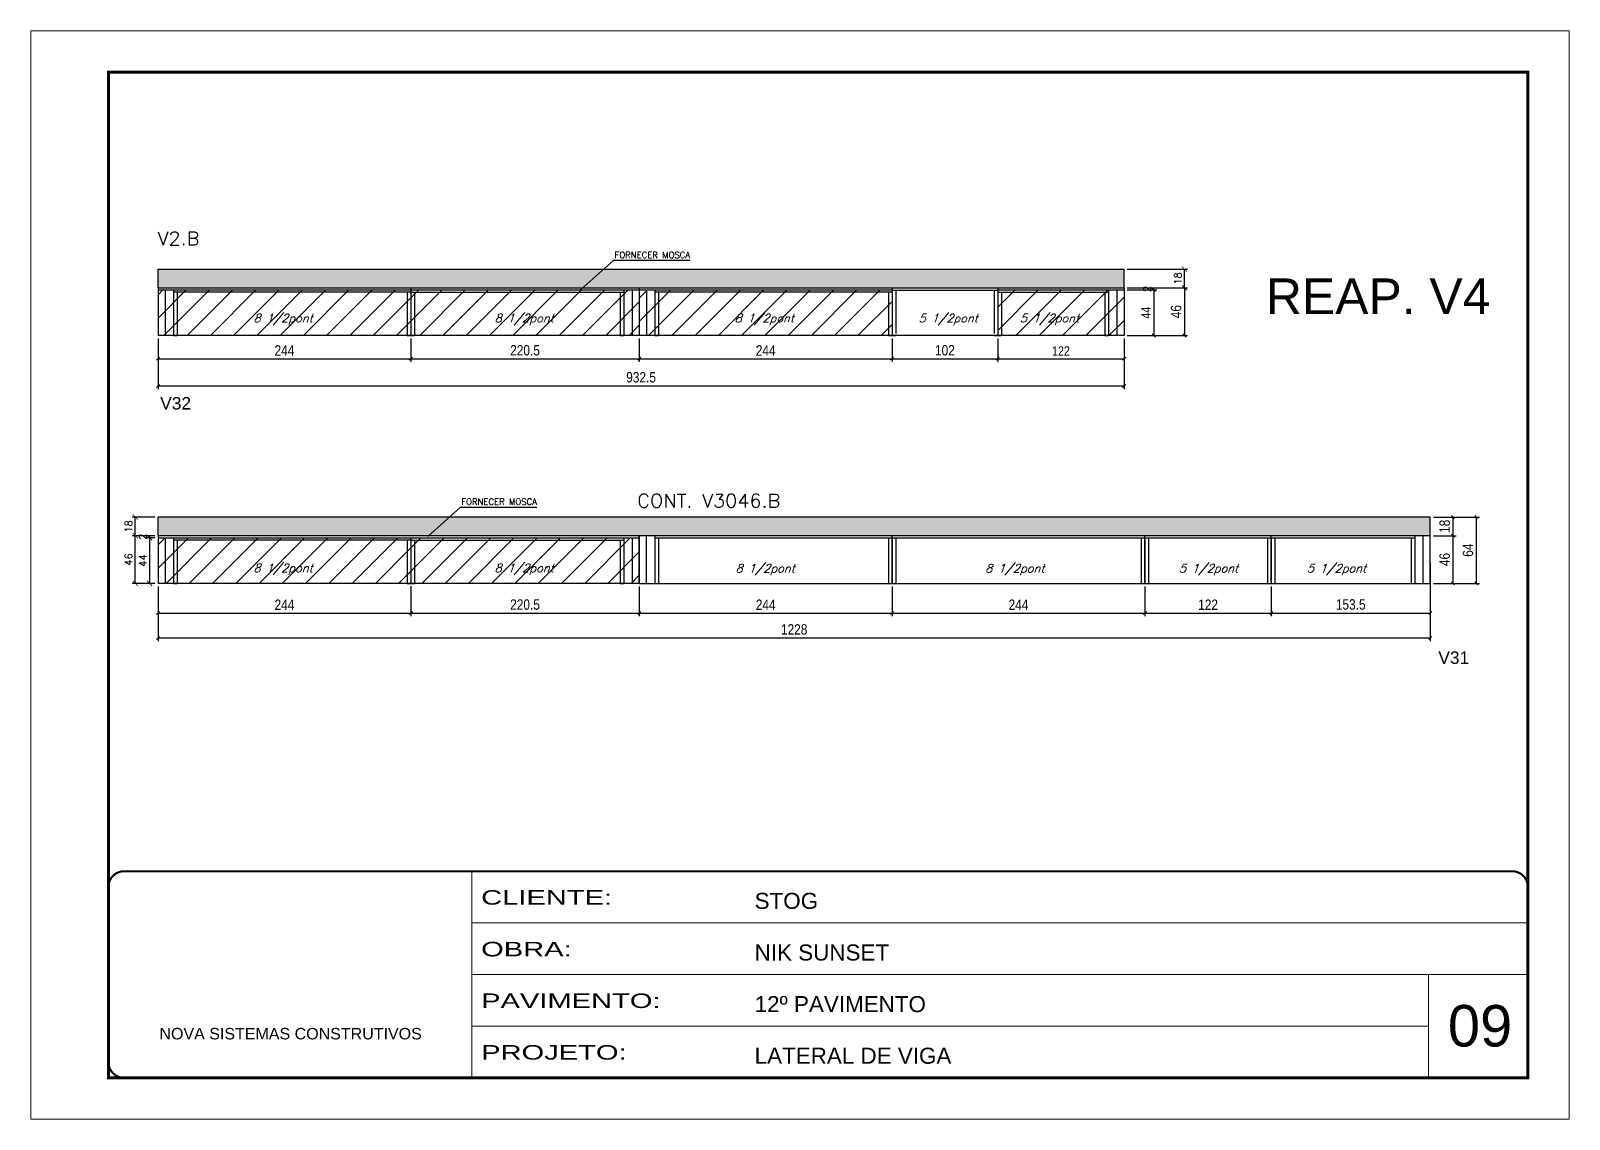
# Model space of a CAD drawing. Extents: x -10448 to -1189, y -11772 to 17235.
# Drawn here: x -10448 to -8963, y 13497 to 14547 of the extents above; entities that cross this region are included whole.
import ezdxf

# ---------------------------------------------------------------- set-up
doc = ezdxf.new("R2010")
doc.units = 0
doc.linetypes.add('CONTINUO', pattern=[0])
doc.linetypes.add('DASHED', pattern=[0.75, 0.5, -0.25])
for name, color, linetype in [('5', 5, 'Continuous'), ('COTA', 241, 'Continuous'), ('Painéis', 200, 'Continuous'), ('PONTALETE', 7, 'Continuous'), ('Reaproveitamento', 251, 'Continuous'), ('SARR_2.2x7', 40, 'Continuous'), ('SARR_3.5x7', 81, 'Continuous'), ('texto', 7, 'Continuous')]:
    doc.layers.add(name, color=color, linetype=linetype)
for name, color, linetype, lineweight in [('CARIMBO', 255, 'Continuous', 9), ('Folhas', 255, 'Continuous', 9), ('SARRAFO DE PRESSAO', 251, 'DASHED', 9), ('Texto Seção', 7, 'Continuous', 15)]:
    doc.layers.add(name, color=color, linetype=linetype, lineweight=lineweight)
doc.styles.add('ARIAL', font='arial.ttf')
doc.styles.add('COTA TECNICA', font='techl___.ttf', dxfattribs={"height": 10})
doc.styles.add('COTA TECNICA-50', font='techl___.ttf', dxfattribs={"height": 9})
doc.styles.add('REGUA-120', font='ROMANS.shx', dxfattribs={"height": 15})
doc.styles.add('Romans', font='romans.shx')
doc.styles.get("Standard").update_dxf_attribs({"font": 'arial.ttf'})
doc.styles.add('Tecnologia', font='')
doc.styles.get('Tecnologia').set_extended_font_data('Forgotten Futurist')
doc.dimstyles.new('COTA PAINEL-50', dxfattribs={"dimtxt": 9, "dimasz": 3, "dimexe": 3, "dimexo": 3, "dimgap": 3, "dimtad": 1, "dimdec": 1, "dimzin": 12, "dimdsep": 46, "dimtxsty": 'COTA TECNICA-50', "dimblk1": 'OBLIQUE', "dimblk2": 'OBLIQUE', "dimsah": 1, "dimcen": 0.9, "dimclrd": 4, "dimclre": 4, "dimclrt": 240, "dimadec": 1, "dimazin": 3, "dimtfac": 1, "dimtdec": 1, "dimtmove": 0, "dimatfit": 3, "dimfxl": 1, "dimtolj": 1, "dimtzin": 12, "dimarcsym": 0})
doc.dimstyles.new('Cota Paínel', dxfattribs={"dimtxt": 7, "dimasz": 5, "dimexe": 3, "dimexo": 3, "dimgap": 3, "dimtad": 1, "dimdec": 1, "dimzin": 12, "dimdsep": 46, "dimtxsty": 'Romans', "dimblk": 'ARCHTICK', "dimcen": 0, "dimclrd": 4, "dimclre": 4, "dimclrt": 1, "dimadec": 1, "dimazin": 3, "dimtfac": 1, "dimtdec": 1, "dimtmove": 0, "dimatfit": 3, "dimldrblk": 'OBLIQUE', "dimfxl": 1, "dimtolj": 1, "dimtzin": 12, "dimarcsym": 0})
doc.dimstyles.new('PAINEL', dxfattribs={"dimtxt": 10, "dimasz": 3, "dimexe": 3, "dimexo": 3, "dimgap": 3, "dimtad": 1, "dimdec": 1, "dimzin": 12, "dimdsep": 46, "dimtxsty": 'COTA TECNICA', "dimblk1": 'OBLIQUE', "dimblk2": 'OBLIQUE', "dimsah": 1, "dimcen": 0.9, "dimclrd": 4, "dimclre": 4, "dimclrt": 240, "dimadec": 1, "dimazin": 3, "dimtfac": 1, "dimtdec": 1, "dimtmove": 0, "dimatfit": 3, "dimfxl": 1, "dimtolj": 1, "dimtzin": 12, "dimarcsym": 0})
pattern_1 = [(45, (-139570.518, -17090.327), (-11.2253202, 11.2253202), [])]
pattern_2 = [(45, (-139570.518, -17107.024), (-11.2253202, 11.2253202), [])]

msp = doc.modelspace()

# ---------------------------------------------------------------- texts
at = {"layer": '5', "linetype": 'Continuous'}
for s, p in [('V32', (-10323.36, 14181.73)), ('V31', (-9089.63, 13936.35))]:
    msp.add_text(s, height=12, rotation=0.00004, dxfattribs=at).set_placement(p)
at = {"layer": 'CARIMBO', "style": 'ARIAL'}
msp.add_text('09', height=40, dxfattribs=at).set_placement((-9080.42, 13567.22))
at = {"layer": 'Painéis', "color": 1, "char_height": 6, "attachment_point": 5, "style": 'Romans'}
for insert in [(-9848.29, 14330.85), (-9996.18, 14092.72)]:
    msp.add_mtext('\\A1;FORNECER MOSCA', dxfattribs=dict(at, insert=insert))
at = {"layer": 'PONTALETE', "linetype": 'Continuous'}
msp.add_text('REAP. V4', height=34.458, dxfattribs=at).set_placement((-9256.03, 14273.73))
at = {"layer": 'texto', "color": 2, "char_height": 8, "attachment_point": 5, "style": 'Romans'}
for s, insert in [('{\\Q19;\\C256;8 1/2pont}', (-10204.75, 14268.57)), ('{\\Q19;\\C256;8 1/2pont}', (-9972.08, 14268.57)), ('{\\Q19;\\C256;8 1/2pont}', (-9740.25, 14268.57)), ('{\\Q19;\\C256;5 1/2pont}', (-9562.67, 14268.57)), ('{\\Q19;\\C256;5 1/2pont}', (-9464.97, 14268.57)), ('{\\Q19;\\C256;8 1/2pont}', (-10204.75, 14027.5)), ('{\\Q19;\\C256;8 1/2pont}', (-9972.08, 14027.5)), ('{\\Q19;\\C256;8 1/2pont}', (-9739.4, 14027.25)), ('{\\Q19;\\C256;8 1/2pont}', (-9498.4, 14027.25)), ('{\\Q19;\\C256;5 1/2pont}', (-9311.4, 14027.25)), ('{\\Q19;\\C256;5 1/2pont}', (-9187.9, 14027.25))]:
    msp.add_mtext(s, dxfattribs=dict(at, insert=insert))
at = {"layer": 'Texto Seção', "style": 'REGUA-120', "width": 1.05}
for s, p in [('V2.B', (-10325.88, 14340.24)), ('CONT. V3046.B', (-9862.9, 14087.21))]:
    msp.add_text(s, height=13, dxfattribs=at).set_placement(p)

# ---------------------------------------------------------------- blocks, each defined once
blk = doc.blocks.new('9999999999')
at = {"color": 30, "linetype": 'CONTINUO'}
for p, q in [((98564.6, 34230.2), (98564.6, 34429.4)), ((98564.6, 34379.6), (99584, 34379.6)), ((98564.6, 34329.8), (99488, 34329.8)), ((99584, 34329.8), (99488, 34329.8)), ((99488, 34329.8), (99488, 34230.2)), ((98564.6, 34280), (99488, 34280))]:
    blk.add_line(p, q, dxfattribs=at)
at = {"color": 30, "linetype": 'CONTINUO', "const_width": 2}
blk.add_lwpolyline([(99584, 34230.2), (99584, 34414.4, 0.414214), (99569, 34429.4), (98229, 34429.4, 0.414214), (98214, 34414.4), (98214, 34245.2, 0.414214), (98229, 34230.2), (99584, 34230.2)], format="xyb", dxfattribs=at)
at = {"layer": 'Folhas'}
blk.add_lwpolyline([(98139, 34190.2), (99624, 34190.2), (99624, 35240.2), (98139, 35240.2)], close=True, dxfattribs=at)
at = {"layer": 'Folhas', "color": 30, "const_width": 3}
blk.add_lwpolyline([(98214, 34230.2), (99584, 34230.2), (99584, 35200.2), (98214, 35200.2)], close=True, dxfattribs=at)
at = {"color": 7, "linetype": 'Continuous', "ltscale": 5, "style": 'ARIAL'}
for s, height, p in [('STOG', 15.48, (98837.7, 34393.1)), ('NIK SUNSET', 15.48, (98837.7, 34343.3)), ('12º PAVIMENTO', 15.483, (98837.7, 34293.5)), ('NOVA SISTEMAS CONSTRUTIVOS', 11.059, (98263.2, 34267.2)), ('LATERAL DE VIGA', 15.483, (98837.7, 34243.7))]:
    blk.add_text(s, height=height, dxfattribs=at).set_placement(p)
at = {"layer": 'Folhas', "color": 7, "style": 'Tecnologia', "width": 1.5}
for s, p in [('CLIENTE:', (98573.7, 34397.2)), ('OBRA:', (98573.7, 34347.3)), ('PAVIMENTO:', (98573.7, 34297.5)), ('PROJETO:', (98573.7, 34247.7))]:
    blk.add_text(s, height=14, dxfattribs=at).set_placement(p)
blk = doc.blocks.new('_Oblique')
at = {"color": 0, "linetype": 'ByBlock', "lineweight": -2}
blk.add_line((-0.5, -0.5), (0.5, 0.5), dxfattribs=at)
blk = doc.blocks.new('*D129')
at = {"layer": 'COTA', "color": 4, "linetype": 'ByBlock', "lineweight": -2, "transparency": 16777216}
for p, q in [((-10325.4, 14250.1), (-10325.4, 14227.7)), ((-10081.4, 14250.1), (-10081.4, 14227.7)), ((-10325.4, 14230.7), (-10081.4, 14230.7))]:
    blk.add_line(p, q, dxfattribs=at)
at = {"layer": 'Defpoints', "color": 0, "linetype": 'ByBlock', "transparency": 16777216}
for p in [(-10325.4, 14253.1), (-10081.4, 14253.1), (-10081.4, 14230.7)]:
    blk.add_point(p, dxfattribs=at)
at = {"layer": 'COTA', "color": 4, "linetype": 'ByBlock', "lineweight": -2, "transparency": 16777216, "xscale": 3, "yscale": 3, "zscale": 3, "rotation": 180}
blk.add_blockref('_Oblique', (-10325.4, 14230.7), dxfattribs=at)
at = {"layer": 'COTA', "color": 4, "linetype": 'ByBlock', "lineweight": -2, "transparency": 16777216, "xscale": 3, "yscale": 3, "zscale": 3}
blk.add_blockref('_Oblique', (-10081.4, 14230.7), dxfattribs=at)
at = {"layer": 'COTA', "color": 240, "linetype": 'ByBlock', "transparency": 16777216, "insert": (-10203.4, 14238.7), "char_height": 10, "attachment_point": 5, "style": 'COTA TECNICA'}
blk.add_mtext('\\A1;244', dxfattribs=at)
blk = doc.blocks.new('*D130')
at = {"layer": 'COTA', "color": 4, "linetype": 'ByBlock', "lineweight": -2, "transparency": 16777216}
for p, q in [((-10081.4, 14250.1), (-10081.4, 14227.7)), ((-9860.9, 14250.1), (-9860.9, 14227.7)), ((-10081.4, 14230.7), (-9860.9, 14230.7))]:
    blk.add_line(p, q, dxfattribs=at)
at = {"layer": 'Defpoints', "color": 0, "linetype": 'ByBlock', "transparency": 16777216}
for p in [(-10081.4, 14253.1), (-9860.9, 14253.1), (-9860.9, 14230.7)]:
    blk.add_point(p, dxfattribs=at)
at = {"layer": 'COTA', "color": 4, "linetype": 'ByBlock', "lineweight": -2, "transparency": 16777216, "xscale": 3, "yscale": 3, "zscale": 3, "rotation": 180}
blk.add_blockref('_Oblique', (-10081.4, 14230.7), dxfattribs=at)
at = {"layer": 'COTA', "color": 4, "linetype": 'ByBlock', "lineweight": -2, "transparency": 16777216, "xscale": 3, "yscale": 3, "zscale": 3}
blk.add_blockref('_Oblique', (-9860.9, 14230.7), dxfattribs=at)
at = {"layer": 'COTA', "color": 240, "linetype": 'ByBlock', "transparency": 16777216, "insert": (-9971.2, 14238.8), "char_height": 10, "attachment_point": 5, "style": 'COTA TECNICA'}
blk.add_mtext('\\A1;220.5', dxfattribs=at)
blk = doc.blocks.new('*D131')
at = {"layer": 'COTA', "color": 4, "linetype": 'ByBlock', "lineweight": -2, "transparency": 16777216}
for p, q in [((-10325.4, 14250.1), (-10325.4, 14201.5)), ((-9392.9, 14250.1), (-9392.9, 14201.5)), ((-10325.4, 14204.5), (-9392.9, 14204.5))]:
    blk.add_line(p, q, dxfattribs=at)
at = {"layer": 'Defpoints', "color": 0, "linetype": 'ByBlock', "transparency": 16777216}
for p in [(-10325.4, 14253.1), (-9392.9, 14253.1), (-9392.9, 14204.5)]:
    blk.add_point(p, dxfattribs=at)
at = {"layer": 'COTA', "color": 4, "linetype": 'ByBlock', "lineweight": -2, "transparency": 16777216, "xscale": 3, "yscale": 3, "zscale": 3, "rotation": 180}
blk.add_blockref('_Oblique', (-10325.4, 14204.5), dxfattribs=at)
at = {"layer": 'COTA', "color": 4, "linetype": 'ByBlock', "lineweight": -2, "transparency": 16777216, "xscale": 3, "yscale": 3, "zscale": 3}
blk.add_blockref('_Oblique', (-9392.9, 14204.5), dxfattribs=at)
at = {"layer": 'COTA', "color": 240, "linetype": 'ByBlock', "transparency": 16777216, "insert": (-9859.2, 14212.8), "char_height": 10, "attachment_point": 5, "style": 'COTA TECNICA'}
blk.add_mtext('\\A1;932.5', dxfattribs=at)
blk = doc.blocks.new('*D138')
at = {"layer": 'COTA', "color": 4, "linetype": 'ByBlock', "lineweight": -2, "transparency": 16777216}
for p, q in [((-9860.9, 14250.1), (-9860.9, 14227.7)), ((-9616.9, 14250.1), (-9616.9, 14227.7)), ((-9860.9, 14230.7), (-9616.9, 14230.7))]:
    blk.add_line(p, q, dxfattribs=at)
at = {"layer": 'Defpoints', "color": 0, "linetype": 'ByBlock', "transparency": 16777216}
for p in [(-9860.9, 14253.1), (-9616.9, 14253.1), (-9616.9, 14230.7)]:
    blk.add_point(p, dxfattribs=at)
at = {"layer": 'COTA', "color": 4, "linetype": 'ByBlock', "lineweight": -2, "transparency": 16777216, "xscale": 3, "yscale": 3, "zscale": 3, "rotation": 180}
blk.add_blockref('_Oblique', (-9860.9, 14230.7), dxfattribs=at)
at = {"layer": 'COTA', "color": 4, "linetype": 'ByBlock', "lineweight": -2, "transparency": 16777216, "xscale": 3, "yscale": 3, "zscale": 3}
blk.add_blockref('_Oblique', (-9616.9, 14230.7), dxfattribs=at)
at = {"layer": 'COTA', "color": 240, "linetype": 'ByBlock', "transparency": 16777216, "insert": (-9738.9, 14238.7), "char_height": 10, "attachment_point": 5, "style": 'COTA TECNICA'}
blk.add_mtext('\\A1;244', dxfattribs=at)
blk = doc.blocks.new('*D132')
at = {"layer": 'COTA', "color": 4, "linetype": 'ByBlock', "lineweight": -2, "transparency": 16777216}
for p, q in [((-9616.9, 14250.1), (-9616.9, 14227.7)), ((-9514.9, 14250.1), (-9514.9, 14227.7)), ((-9616.9, 14230.7), (-9514.9, 14230.7))]:
    blk.add_line(p, q, dxfattribs=at)
at = {"layer": 'Defpoints', "color": 0, "linetype": 'ByBlock', "transparency": 16777216}
for p in [(-9616.9, 14253.1), (-9514.9, 14253.1), (-9514.9, 14230.7)]:
    blk.add_point(p, dxfattribs=at)
at = {"layer": 'COTA', "color": 4, "linetype": 'ByBlock', "lineweight": -2, "transparency": 16777216, "xscale": 3, "yscale": 3, "zscale": 3, "rotation": 180}
blk.add_blockref('_Oblique', (-9616.9, 14230.7), dxfattribs=at)
at = {"layer": 'COTA', "color": 4, "linetype": 'ByBlock', "lineweight": -2, "transparency": 16777216, "xscale": 3, "yscale": 3, "zscale": 3}
blk.add_blockref('_Oblique', (-9514.9, 14230.7), dxfattribs=at)
at = {"layer": 'COTA', "color": 240, "linetype": 'ByBlock', "transparency": 16777216, "insert": (-9565.9, 14238.8), "char_height": 10, "attachment_point": 5, "style": 'COTA TECNICA'}
blk.add_mtext('\\A1;102', dxfattribs=at)
blk = doc.blocks.new('*D139')
at = {"layer": 'COTA', "color": 4, "linetype": 'ByBlock', "lineweight": -2, "transparency": 16777216}
for p, q in [((-9389.9, 14299.1), (-9331.6, 14299.1)), ((-9334.6, 14299.1), (-9334.6, 14253.1)), ((-9389.9, 14253.1), (-9331.6, 14253.1))]:
    blk.add_line(p, q, dxfattribs=at)
at = {"layer": 'Defpoints', "color": 0, "linetype": 'ByBlock', "transparency": 16777216}
for p in [(-9392.9, 14299.1), (-9392.9, 14253.1), (-9334.6, 14253.1)]:
    blk.add_point(p, dxfattribs=at)
at = {"layer": 'COTA', "color": 4, "linetype": 'ByBlock', "lineweight": -2, "transparency": 16777216, "xscale": 3, "yscale": 3, "zscale": 3}
for p, rotation in [((-9334.6, 14299.1), 90), ((-9334.6, 14253.1), 270)]:
    blk.add_blockref('_Oblique', p, dxfattribs=dict(at, rotation=rotation))
at = {"layer": 'COTA', "color": 240, "linetype": 'ByBlock', "transparency": 16777216, "insert": (-9342.7, 14276.1), "char_height": 10, "attachment_point": 5, "rotation": 90, "style": 'COTA TECNICA'}
blk.add_mtext('\\A1;46', dxfattribs=at)
blk = doc.blocks.new('*D133')
at = {"layer": 'COTA', "color": 4, "linetype": 'ByBlock', "lineweight": -2, "transparency": 16777216}
for p, q in [((-10325.4, 14011), (-10325.4, 13982.4)), ((-10081.4, 14011.4), (-10081.4, 13982.4)), ((-10325.4, 13985.4), (-10081.4, 13985.4))]:
    blk.add_line(p, q, dxfattribs=at)
at = {"layer": 'Defpoints', "color": 0, "linetype": 'ByBlock', "transparency": 16777216}
for p in [(-10325.4, 14014), (-10081.4, 14014.4), (-10081.4, 13985.4)]:
    blk.add_point(p, dxfattribs=at)
at = {"layer": 'COTA', "color": 4, "linetype": 'ByBlock', "lineweight": -2, "transparency": 16777216, "xscale": 3, "yscale": 3, "zscale": 3, "rotation": 180}
blk.add_blockref('_Oblique', (-10325.4, 13985.4), dxfattribs=at)
at = {"layer": 'COTA', "color": 4, "linetype": 'ByBlock', "lineweight": -2, "transparency": 16777216, "xscale": 3, "yscale": 3, "zscale": 3}
blk.add_blockref('_Oblique', (-10081.4, 13985.4), dxfattribs=at)
at = {"layer": 'COTA', "color": 240, "linetype": 'ByBlock', "transparency": 16777216, "insert": (-10203.4, 13993.4), "char_height": 10, "attachment_point": 5, "style": 'COTA TECNICA'}
blk.add_mtext('\\A1;244', dxfattribs=at)
blk = doc.blocks.new('*D134')
at = {"layer": 'COTA', "color": 4, "linetype": 'ByBlock', "lineweight": -2, "transparency": 16777216}
for p, q in [((-10081.4, 14011.4), (-10081.4, 13982.4)), ((-9860.9, 14011), (-9860.9, 13982.4)), ((-10081.4, 13985.4), (-9860.9, 13985.4))]:
    blk.add_line(p, q, dxfattribs=at)
at = {"layer": 'Defpoints', "color": 0, "linetype": 'ByBlock', "transparency": 16777216}
for p in [(-10081.4, 14014.4), (-9860.9, 14014), (-9860.9, 13985.4)]:
    blk.add_point(p, dxfattribs=at)
at = {"layer": 'COTA', "color": 4, "linetype": 'ByBlock', "lineweight": -2, "transparency": 16777216, "xscale": 3, "yscale": 3, "zscale": 3, "rotation": 180}
blk.add_blockref('_Oblique', (-10081.4, 13985.4), dxfattribs=at)
at = {"layer": 'COTA', "color": 4, "linetype": 'ByBlock', "lineweight": -2, "transparency": 16777216, "xscale": 3, "yscale": 3, "zscale": 3}
blk.add_blockref('_Oblique', (-9860.9, 13985.4), dxfattribs=at)
at = {"layer": 'COTA', "color": 240, "linetype": 'ByBlock', "transparency": 16777216, "insert": (-9971.2, 13993.5), "char_height": 10, "attachment_point": 5, "style": 'COTA TECNICA'}
blk.add_mtext('\\A1;220.5', dxfattribs=at)
blk = doc.blocks.new('*D135')
at = {"layer": 'COTA', "color": 4, "linetype": 'ByBlock', "lineweight": -2, "transparency": 16777216}
for p, q in [((-9097.4, 14034), (-9097.4, 13958.4)), ((-10325.4, 14011), (-10325.4, 13958.4)), ((-10325.4, 13961.4), (-9097.4, 13961.4))]:
    blk.add_line(p, q, dxfattribs=at)
at = {"layer": 'Defpoints', "color": 0, "linetype": 'ByBlock', "transparency": 16777216}
for p in [(-9097.4, 14037), (-10325.4, 14014), (-9097.4, 13961.4)]:
    blk.add_point(p, dxfattribs=at)
at = {"layer": 'COTA', "color": 4, "linetype": 'ByBlock', "lineweight": -2, "transparency": 16777216, "xscale": 3, "yscale": 3, "zscale": 3, "rotation": 180}
blk.add_blockref('_Oblique', (-10325.4, 13961.4), dxfattribs=at)
at = {"layer": 'COTA', "color": 4, "linetype": 'ByBlock', "lineweight": -2, "transparency": 16777216, "xscale": 3, "yscale": 3, "zscale": 3}
blk.add_blockref('_Oblique', (-9097.4, 13961.4), dxfattribs=at)
at = {"layer": 'COTA', "color": 240, "linetype": 'ByBlock', "transparency": 16777216, "insert": (-9711.4, 13969.5), "char_height": 10, "attachment_point": 5, "style": 'COTA TECNICA'}
blk.add_mtext('\\A1;1228', dxfattribs=at)
blk = doc.blocks.new('*D136')
at = {"layer": 'COTA', "color": 4, "linetype": 'ByBlock', "lineweight": -2, "transparency": 16777216}
for p, q in [((-9389.9, 14297.1), (-9361.2, 14297.1)), ((-9364.2, 14297.1), (-9364.2, 14253.1)), ((-9389.9, 14253.1), (-9361.2, 14253.1))]:
    blk.add_line(p, q, dxfattribs=at)
at = {"layer": 'Defpoints', "color": 0, "linetype": 'ByBlock', "transparency": 16777216}
for p in [(-9392.9, 14297.1), (-9392.9, 14253.1), (-9364.2, 14253.1)]:
    blk.add_point(p, dxfattribs=at)
at = {"layer": 'COTA', "color": 4, "linetype": 'ByBlock', "lineweight": -2, "transparency": 16777216, "xscale": 3, "yscale": 3, "zscale": 3}
for p, rotation in [((-9364.2, 14297.1), 90), ((-9364.2, 14253.1), 270)]:
    blk.add_blockref('_Oblique', p, dxfattribs=dict(at, rotation=rotation))
at = {"layer": 'COTA', "color": 240, "linetype": 'ByBlock', "transparency": 16777216, "insert": (-9371.8, 14275.1), "char_height": 9, "attachment_point": 5, "rotation": 90, "style": 'COTA TECNICA-50'}
blk.add_mtext('\\A1;44', dxfattribs=at)
blk = doc.blocks.new('*D137')
at = {"layer": 'COTA', "color": 4, "linetype": 'ByBlock', "lineweight": -2, "transparency": 16777216}
for p, q in [((-9514.9, 14250.1), (-9514.9, 14227.7)), ((-9392.9, 14250.1), (-9392.9, 14227.7)), ((-9514.9, 14230.7), (-9392.9, 14230.7))]:
    blk.add_line(p, q, dxfattribs=at)
at = {"layer": 'Defpoints', "color": 0, "linetype": 'ByBlock', "transparency": 16777216}
for p in [(-9514.9, 14253.1), (-9392.9, 14253.1), (-9392.9, 14230.7)]:
    blk.add_point(p, dxfattribs=at)
at = {"layer": 'COTA', "color": 4, "linetype": 'ByBlock', "lineweight": -2, "transparency": 16777216, "xscale": 3, "yscale": 3, "zscale": 3, "rotation": 180}
blk.add_blockref('_Oblique', (-9514.9, 14230.7), dxfattribs=at)
at = {"layer": 'COTA', "color": 4, "linetype": 'ByBlock', "lineweight": -2, "transparency": 16777216, "xscale": 3, "yscale": 3, "zscale": 3}
blk.add_blockref('_Oblique', (-9392.9, 14230.7), dxfattribs=at)
at = {"layer": 'COTA', "color": 240, "linetype": 'ByBlock', "transparency": 16777216, "insert": (-9453.9, 14238.2), "char_height": 9, "attachment_point": 5, "style": 'COTA TECNICA-50'}
blk.add_mtext('\\A1;122', dxfattribs=at)
blk = doc.blocks.new('*D140')
at = {"layer": 'COTA', "color": 4, "lineweight": -2, "transparency": 16777216}
for p, q in [((-9389.9, 14299.1), (-9361.2, 14299.1)), ((-9389.9, 14297.1), (-9361.2, 14297.1)), ((-9364.2, 14297.1), (-9364.2, 14299.1))]:
    blk.add_line(p, q, dxfattribs=at)
at = {"layer": 'Defpoints', "color": 0, "transparency": 16777216}
for p in [(-9392.9, 14299.1), (-9392.9, 14297.1), (-9364.2, 14299.1)]:
    blk.add_point(p, dxfattribs=at)
at = {"layer": 'COTA', "color": 1, "transparency": 16777216, "insert": (-9370.7, 14298.1), "char_height": 7, "attachment_point": 5, "rotation": 90, "style": 'Romans'}
blk.add_mtext('\\A1;2', dxfattribs=at)
blk = doc.blocks.new('_ArchTick')
at = {"color": 0, "linetype": 'ByBlock', "const_width": 0.15}
blk.add_lwpolyline([(-0.5, -0.5), (0.5, 0.5)], dxfattribs=at)
blk = doc.blocks.new('*D141')
at = {"layer": 'COTA', "color": 4, "lineweight": -2, "transparency": 16777216}
for p, q in [((-9389.9, 14317.1), (-9331.6, 14317.1)), ((-9334.6, 14299.1), (-9334.6, 14317.1)), ((-9389.9, 14299.1), (-9331.6, 14299.1))]:
    blk.add_line(p, q, dxfattribs=at)
at = {"layer": 'Defpoints', "color": 0, "transparency": 16777216}
for p in [(-9392.9, 14317.1), (-9334.6, 14317.1), (-9392.9, 14299.1)]:
    blk.add_point(p, dxfattribs=at)
at = {"layer": 'COTA', "color": 4, "lineweight": -2, "transparency": 16777216, "xscale": 5, "yscale": 5, "zscale": 5}
for p, rotation in [((-9334.6, 14317.1), 90), ((-9334.6, 14299.1), 270)]:
    blk.add_blockref('_ArchTick', p, dxfattribs=dict(at, rotation=rotation))
at = {"layer": 'COTA', "color": 1, "transparency": 16777216, "insert": (-9341.1, 14308.1), "char_height": 7, "attachment_point": 5, "rotation": 90, "style": 'Romans'}
blk.add_mtext('\\A1;18', dxfattribs=at)
blk = doc.blocks.new('*D142')
at = {"layer": 'COTA', "color": 4, "linetype": 'ByBlock', "lineweight": -2, "transparency": 16777216}
for p, q in [((-9094.4, 14060), (-9072.4, 14060)), ((-9075.4, 14014), (-9075.4, 14060)), ((-9094.4, 14014), (-9072.4, 14014))]:
    blk.add_line(p, q, dxfattribs=at)
at = {"layer": 'Defpoints', "color": 0, "linetype": 'ByBlock', "transparency": 16777216}
for p in [(-9097.4, 14060), (-9075.4, 14060), (-9097.4, 14014)]:
    blk.add_point(p, dxfattribs=at)
at = {"layer": 'COTA', "color": 4, "linetype": 'ByBlock', "lineweight": -2, "transparency": 16777216, "xscale": 3, "yscale": 3, "zscale": 3}
for p, rotation in [((-9075.4, 14060), 90), ((-9075.4, 14014), 270)]:
    blk.add_blockref('_Oblique', p, dxfattribs=dict(at, rotation=rotation))
at = {"layer": 'COTA', "color": 240, "linetype": 'ByBlock', "transparency": 16777216, "insert": (-9083.5, 14037), "char_height": 10, "attachment_point": 5, "rotation": 90, "style": 'COTA TECNICA'}
blk.add_mtext('\\A1;46', dxfattribs=at)
blk = doc.blocks.new('*D143')
at = {"layer": 'COTA', "color": 4, "linetype": 'ByBlock', "lineweight": -2, "transparency": 16777216}
for p, q in [((-9094.4, 14078), (-9072.4, 14078)), ((-9075.4, 14060), (-9075.4, 14078)), ((-9094.4, 14060), (-9072.4, 14060))]:
    blk.add_line(p, q, dxfattribs=at)
at = {"layer": 'Defpoints', "color": 0, "linetype": 'ByBlock', "transparency": 16777216}
for p in [(-9097.4, 14078), (-9075.4, 14078), (-9097.4, 14060)]:
    blk.add_point(p, dxfattribs=at)
at = {"layer": 'COTA', "color": 4, "linetype": 'ByBlock', "lineweight": -2, "transparency": 16777216, "xscale": 3, "yscale": 3, "zscale": 3}
for p, rotation in [((-9075.4, 14078), 90), ((-9075.4, 14060), 270)]:
    blk.add_blockref('_Oblique', p, dxfattribs=dict(at, rotation=rotation))
at = {"layer": 'COTA', "color": 240, "linetype": 'ByBlock', "transparency": 16777216, "insert": (-9083.5, 14069), "char_height": 10, "attachment_point": 5, "rotation": 90, "style": 'COTA TECNICA'}
blk.add_mtext('\\A1;18', dxfattribs=at)
blk = doc.blocks.new('*D144')
at = {"layer": 'COTA', "color": 4, "linetype": 'ByBlock', "lineweight": -2, "transparency": 16777216}
for p, q in [((-9094.4, 14078), (-9049.9, 14078)), ((-9052.9, 14014), (-9052.9, 14078)), ((-9094.4, 14014), (-9049.9, 14014))]:
    blk.add_line(p, q, dxfattribs=at)
at = {"layer": 'Defpoints', "color": 0, "linetype": 'ByBlock', "transparency": 16777216}
for p in [(-9097.4, 14078), (-9052.9, 14078), (-9097.4, 14014)]:
    blk.add_point(p, dxfattribs=at)
at = {"layer": 'COTA', "color": 4, "linetype": 'ByBlock', "lineweight": -2, "transparency": 16777216, "xscale": 3, "yscale": 3, "zscale": 3}
for p, rotation in [((-9052.9, 14078), 90), ((-9052.9, 14014), 270)]:
    blk.add_blockref('_Oblique', p, dxfattribs=dict(at, rotation=rotation))
at = {"layer": 'COTA', "color": 240, "linetype": 'ByBlock', "transparency": 16777216, "insert": (-9061, 14046), "char_height": 10, "attachment_point": 5, "rotation": 90, "style": 'COTA TECNICA'}
blk.add_mtext('\\A1;64', dxfattribs=at)
blk = doc.blocks.new('*D145')
at = {"layer": 'COTA', "color": 4, "linetype": 'ByBlock', "lineweight": -2, "transparency": 16777216}
for p, q in [((-9860.9, 14011), (-9860.9, 13982.4)), ((-9616.9, 14011), (-9616.9, 13982.4)), ((-9860.9, 13985.4), (-9616.9, 13985.4))]:
    blk.add_line(p, q, dxfattribs=at)
at = {"layer": 'Defpoints', "color": 0, "linetype": 'ByBlock', "transparency": 16777216}
for p in [(-9860.9, 14014), (-9616.9, 14014), (-9616.9, 13985.4)]:
    blk.add_point(p, dxfattribs=at)
at = {"layer": 'COTA', "color": 4, "linetype": 'ByBlock', "lineweight": -2, "transparency": 16777216, "xscale": 3, "yscale": 3, "zscale": 3, "rotation": 180}
blk.add_blockref('_Oblique', (-9860.9, 13985.4), dxfattribs=at)
at = {"layer": 'COTA', "color": 4, "linetype": 'ByBlock', "lineweight": -2, "transparency": 16777216, "xscale": 3, "yscale": 3, "zscale": 3}
blk.add_blockref('_Oblique', (-9616.9, 13985.4), dxfattribs=at)
at = {"layer": 'COTA', "color": 240, "linetype": 'ByBlock', "transparency": 16777216, "insert": (-9738.9, 13993.4), "char_height": 10, "attachment_point": 5, "style": 'COTA TECNICA'}
blk.add_mtext('\\A1;244', dxfattribs=at)
blk = doc.blocks.new('*D146')
at = {"layer": 'COTA', "color": 4, "linetype": 'ByBlock', "lineweight": -2, "transparency": 16777216}
for p, q in [((-9616.9, 14011), (-9616.9, 13982.4)), ((-9372.9, 14011), (-9372.9, 13982.4)), ((-9616.9, 13985.4), (-9372.9, 13985.4))]:
    blk.add_line(p, q, dxfattribs=at)
at = {"layer": 'Defpoints', "color": 0, "linetype": 'ByBlock', "transparency": 16777216}
for p in [(-9616.9, 14014), (-9372.9, 14014), (-9372.9, 13985.4)]:
    blk.add_point(p, dxfattribs=at)
at = {"layer": 'COTA', "color": 4, "linetype": 'ByBlock', "lineweight": -2, "transparency": 16777216, "xscale": 3, "yscale": 3, "zscale": 3, "rotation": 180}
blk.add_blockref('_Oblique', (-9616.9, 13985.4), dxfattribs=at)
at = {"layer": 'COTA', "color": 4, "linetype": 'ByBlock', "lineweight": -2, "transparency": 16777216, "xscale": 3, "yscale": 3, "zscale": 3}
blk.add_blockref('_Oblique', (-9372.9, 13985.4), dxfattribs=at)
at = {"layer": 'COTA', "color": 240, "linetype": 'ByBlock', "transparency": 16777216, "insert": (-9494.9, 13993.4), "char_height": 10, "attachment_point": 5, "style": 'COTA TECNICA'}
blk.add_mtext('\\A1;244', dxfattribs=at)
blk = doc.blocks.new('*D147')
at = {"layer": 'COTA', "color": 4, "linetype": 'ByBlock', "lineweight": -2, "transparency": 16777216}
for p, q in [((-9250.9, 14011), (-9250.9, 13982.4)), ((-9250.9, 13985.4), (-9097.4, 13985.4)), ((-9097.4, 13986.7), (-9097.4, 13982.4))]:
    blk.add_line(p, q, dxfattribs=at)
at = {"layer": 'Defpoints', "color": 0, "linetype": 'ByBlock', "transparency": 16777216}
for p in [(-9250.9, 14014), (-9097.4, 13989.7), (-9097.4, 13985.4)]:
    blk.add_point(p, dxfattribs=at)
at = {"layer": 'COTA', "color": 4, "linetype": 'ByBlock', "lineweight": -2, "transparency": 16777216, "xscale": 3, "yscale": 3, "zscale": 3, "rotation": 180}
blk.add_blockref('_Oblique', (-9250.9, 13985.4), dxfattribs=at)
at = {"layer": 'COTA', "color": 4, "linetype": 'ByBlock', "lineweight": -2, "transparency": 16777216, "xscale": 3, "yscale": 3, "zscale": 3}
blk.add_blockref('_Oblique', (-9097.4, 13985.4), dxfattribs=at)
at = {"layer": 'COTA', "color": 240, "linetype": 'ByBlock', "transparency": 16777216, "insert": (-9174.2, 13993.6), "char_height": 10, "attachment_point": 5, "style": 'COTA TECNICA'}
blk.add_mtext('\\A1;153.5', dxfattribs=at)
blk = doc.blocks.new('*D148')
at = {"layer": 'COTA', "color": 4, "linetype": 'ByBlock', "lineweight": -2, "transparency": 16777216}
for p, q in [((-9372.9, 14011), (-9372.9, 13982.4)), ((-9250.9, 14011), (-9250.9, 13982.4)), ((-9372.9, 13985.4), (-9250.9, 13985.4))]:
    blk.add_line(p, q, dxfattribs=at)
at = {"layer": 'Defpoints', "color": 0, "linetype": 'ByBlock', "transparency": 16777216}
for p in [(-9372.9, 14014), (-9250.9, 14014), (-9250.9, 13985.4)]:
    blk.add_point(p, dxfattribs=at)
at = {"layer": 'COTA', "color": 4, "linetype": 'ByBlock', "lineweight": -2, "transparency": 16777216, "xscale": 3, "yscale": 3, "zscale": 3, "rotation": 180}
blk.add_blockref('_Oblique', (-9372.9, 13985.4), dxfattribs=at)
at = {"layer": 'COTA', "color": 4, "linetype": 'ByBlock', "lineweight": -2, "transparency": 16777216, "xscale": 3, "yscale": 3, "zscale": 3}
blk.add_blockref('_Oblique', (-9250.9, 13985.4), dxfattribs=at)
at = {"layer": 'COTA', "color": 240, "linetype": 'ByBlock', "transparency": 16777216, "insert": (-9311.9, 13993.4), "char_height": 10, "attachment_point": 5, "style": 'COTA TECNICA'}
blk.add_mtext('\\A1;122', dxfattribs=at)
blk = doc.blocks.new('*D149')
at = {"layer": 'COTA', "color": 4, "lineweight": -2, "transparency": 16777216}
for p, q in [((-10328.4, 14060), (-10350.4, 14060)), ((-10347.4, 14014), (-10347.4, 14060)), ((-10328.4, 14014), (-10350.4, 14014))]:
    blk.add_line(p, q, dxfattribs=at)
at = {"layer": 'Defpoints', "color": 0, "transparency": 16777216}
for p in [(-10347.4, 14060), (-10325.4, 14060), (-10325.4, 14014)]:
    blk.add_point(p, dxfattribs=at)
at = {"layer": 'COTA', "color": 4, "lineweight": -2, "transparency": 16777216, "xscale": 5, "yscale": 5, "zscale": 5}
for p, rotation in [((-10347.4, 14060), 90), ((-10347.4, 14014), 270)]:
    blk.add_blockref('_ArchTick', p, dxfattribs=dict(at, rotation=rotation))
at = {"layer": 'COTA', "color": 1, "transparency": 16777216, "insert": (-10353.9, 14037), "char_height": 7, "attachment_point": 5, "rotation": 90, "style": 'Romans'}
blk.add_mtext('\\A1;46', dxfattribs=at)
blk = doc.blocks.new('*D150')
at = {"layer": 'COTA', "color": 4, "lineweight": -2, "transparency": 16777216}
for p, q in [((-10328.4, 14060), (-10336.6, 14060)), ((-10328.4, 14058), (-10336.6, 14058)), ((-10333.6, 14060), (-10333.6, 14058))]:
    blk.add_line(p, q, dxfattribs=at)
at = {"layer": 'Defpoints', "color": 0, "transparency": 16777216}
for p in [(-10333.6, 14058), (-10325.4, 14060), (-10325.4, 14058)]:
    blk.add_point(p, dxfattribs=at)
at = {"layer": 'COTA', "color": 1, "transparency": 16777216, "insert": (-10340.1, 14059), "char_height": 7, "attachment_point": 5, "rotation": 90, "style": 'Romans'}
blk.add_mtext('\\A1;2', dxfattribs=at)
blk = doc.blocks.new('*D151')
at = {"layer": 'COTA', "color": 4, "lineweight": -2, "transparency": 16777216}
for p, q in [((-10328.4, 14058), (-10336.6, 14058)), ((-10333.6, 14058), (-10333.6, 14014)), ((-10328.4, 14014), (-10336.6, 14014))]:
    blk.add_line(p, q, dxfattribs=at)
at = {"layer": 'Defpoints', "color": 0, "transparency": 16777216}
for p in [(-10325.4, 14058), (-10333.6, 14014), (-10325.4, 14014)]:
    blk.add_point(p, dxfattribs=at)
at = {"layer": 'COTA', "color": 4, "lineweight": -2, "transparency": 16777216, "xscale": 5, "yscale": 5, "zscale": 5}
for p, rotation in [((-10333.6, 14058), 90), ((-10333.6, 14014), 270)]:
    blk.add_blockref('_ArchTick', p, dxfattribs=dict(at, rotation=rotation))
at = {"layer": 'COTA', "color": 1, "transparency": 16777216, "insert": (-10340.1, 14036), "char_height": 7, "attachment_point": 5, "rotation": 90, "style": 'Romans'}
blk.add_mtext('\\A1;44', dxfattribs=at)
blk = doc.blocks.new('*D152')
at = {"layer": 'COTA', "color": 4, "lineweight": -2, "transparency": 16777216}
for p, q in [((-10328.4, 14078), (-10350.4, 14078)), ((-10347.4, 14060), (-10347.4, 14078)), ((-10328.4, 14060), (-10350.4, 14060))]:
    blk.add_line(p, q, dxfattribs=at)
at = {"layer": 'Defpoints', "color": 0, "transparency": 16777216}
for p in [(-10347.4, 14078), (-10325.4, 14078), (-10325.4, 14060)]:
    blk.add_point(p, dxfattribs=at)
at = {"layer": 'COTA', "color": 4, "lineweight": -2, "transparency": 16777216, "xscale": 5, "yscale": 5, "zscale": 5}
for p, rotation in [((-10347.4, 14078), 90), ((-10347.4, 14060), 270)]:
    blk.add_blockref('_ArchTick', p, dxfattribs=dict(at, rotation=rotation))
at = {"layer": 'COTA', "color": 1, "transparency": 16777216, "insert": (-10353.9, 14069), "char_height": 7, "attachment_point": 5, "rotation": 90, "style": 'Romans'}
blk.add_mtext('\\A1;18', dxfattribs=at)

# ---------------------------------------------------------------- dimensions: what is measured, and where the dimension line sits
at = {"layer": 'COTA'}
for base, p1, p2, picture, middle in [((-9334.61, 14317.1), (-9392.9, 14299.1), (-9392.9, 14317.1), '*D141', (-9341.11, 14308.1)), ((-10347.45, 14078.03), (-10325.4, 14060.03), (-10325.4, 14078.03), '*D152', (-10353.95, 14069.03)), ((-10347.45, 14060.03), (-10325.4, 14014.03), (-10325.4, 14060.03), '*D149', (-10353.95, 14037.03))]:
    dim = msp.add_linear_dim(base=base, p1=p1, p2=p2, angle=90, dimstyle='Cota Paínel', dxfattribs=at)
    dim.commit()
    dim.dimension.update_dxf_attribs({"geometry": picture, "text_midpoint": middle})
for base, p1, p2, picture, middle in [((-9364.25, 14299.1), (-9392.9, 14297.1), (-9392.9, 14299.1), '*D140', (-9364.25, 14298.1)), ((-10333.63, 14058.03), (-10325.4, 14060.03), (-10325.4, 14058.03), '*D150', (-10333.63, 14059.03))]:
    dim = msp.add_linear_dim(base=base, p1=p1, p2=p2, angle=90, dimstyle='Cota Paínel', dxfattribs=at)
    dim.commit()
    dim.dimension.update_dxf_attribs({"geometry": picture, "text_midpoint": middle, "dimtype": 160})
at = {"layer": 'COTA', "linetype": 'ByBlock'}
for base, p1, p2, dimstyle, picture, middle in [((-9334.61, 14253.1), (-9392.9, 14299.1), (-9392.9, 14253.1), 'PAINEL', '*D139', (-9342.71, 14276.1)), ((-9364.25, 14253.1), (-9392.9, 14297.1), (-9392.9, 14253.1), 'COTA PAINEL-50', '*D136', (-9371.81, 14275.1)), ((-9075.4, 14078.03), (-9097.4, 14060.03), (-9097.4, 14078.03), 'PAINEL', '*D143', (-9083.5, 14069.03)), ((-9052.9, 14078.03), (-9097.4, 14014.03), (-9097.4, 14078.03), 'PAINEL', '*D144', (-9061, 14046.03)), ((-9075.4, 14060.03), (-9097.4, 14014.03), (-9097.4, 14060.03), 'PAINEL', '*D142', (-9083.5, 14037.03))]:
    dim = msp.add_linear_dim(base=base, p1=p1, p2=p2, angle=90, dimstyle=dimstyle, dxfattribs=at)
    dim.commit()
    dim.dimension.update_dxf_attribs({"geometry": picture, "text_midpoint": middle})
for base, p1, p2, dimstyle, picture, middle in [((-10081.4, 14230.66), (-10325.4, 14253.1), (-10081.4, 14253.1), 'PAINEL', '*D129', (-10203.4, 14238.74)), ((-9392.9, 14204.55), (-10325.4, 14253.1), (-9392.9, 14253.1), 'PAINEL', '*D131', (-9859.15, 14212.8)), ((-9616.9, 14230.66), (-9860.9, 14253.1), (-9616.9, 14253.1), 'PAINEL', '*D138', (-9738.9, 14238.74)), ((-9392.9, 14230.66), (-9514.9, 14253.1), (-9392.9, 14253.1), 'COTA PAINEL-50', '*D137', (-9453.9, 14238.22)), ((-9097.4, 13961.45), (-10325.4, 14014.03), (-9097.4, 14037.03), 'PAINEL', '*D135', (-9711.4, 13969.54)), ((-10081.4, 13985.36), (-10325.4, 14014.03), (-10081.4, 14014.45), 'PAINEL', '*D133', (-10203.4, 13993.43)), ((-9616.9, 13985.36), (-9860.9, 14014.03), (-9616.9, 14014.03), 'PAINEL', '*D145', (-9738.9, 13993.43)), ((-9250.9, 13985.36), (-9372.9, 14014.03), (-9250.9, 14014.03), 'PAINEL', '*D148', (-9311.9, 13993.42)), ((-9097.4, 13985.36), (-9250.9, 14014.03), (-9097.4, 13989.69), 'PAINEL', '*D147', (-9174.15, 13993.58))]:
    dim = msp.add_linear_dim(base=base, p1=p1, p2=p2, dimstyle=dimstyle, dxfattribs=at)
    dim.commit()
    dim.dimension.update_dxf_attribs({"geometry": picture, "text_midpoint": middle})
for base, p1, p2, picture, middle in [((-9860.9, 14230.66), (-10081.4, 14253.1), (-9860.9, 14253.1), '*D130', (-9971.15, 14238.77)), ((-9514.9, 14230.66), (-9616.9, 14253.1), (-9514.9, 14253.1), '*D132', (-9565.9, 14238.77)), ((-9860.9, 13985.36), (-10081.4, 14014.45), (-9860.9, 14014.03), '*D134', (-9971.15, 13993.47)), ((-9372.9, 13985.36), (-9616.9, 14014.03), (-9372.9, 14014.03), '*D146', (-9494.9, 13993.43))]:
    dim = msp.add_linear_dim(base=base, p1=p1, p2=p2, dimstyle='PAINEL', override={"dimtmove": 1}, dxfattribs=at)
    dim.commit()
    dim.dimension.update_dxf_attribs({"geometry": picture, "text_midpoint": middle})
at = {"layer": 'COTA'}
dim = msp.add_linear_dim(base=(-10333.63, 14014.03), p1=(-10325.4, 14058.03), p2=(-10325.4, 14014.03), angle=90, dimstyle='Cota Paínel', override={"dimtmove": 1}, dxfattribs=at)
dim.commit()
dim.dimension.update_dxf_attribs({"geometry": '*D151', "text_midpoint": (-10340.13, 14036.03)})

# ---------------------------------------------------------------- hatches: boundary and pattern name
at = {"layer": 'COTA', "linetype": 'ByBlock'}
h = msp.add_hatch(dxfattribs=at)
h.set_pattern_fill('AR-CONC', color=256, scale=0.03)
h.paths.add_polyline_path([(-9860.9, 14299.1), (-9392.9, 14299.1), (-9392.9, 14317.1), (-10325.4, 14317.1), (-10325.4, 14299.1)])
h = msp.add_hatch(dxfattribs=at)
h.set_pattern_fill('AR-CONC', color=256, scale=0.03)
h.paths.add_polyline_path([(-10325.4, 14078.03), (-10325.4, 14060.03), (-9860.9, 14060.03), (-9097.4, 14060.03), (-9097.4, 14078.03)])
at = {"layer": 'Reaproveitamento', "linetype": 'ByBlock'}
h = msp.add_hatch(dxfattribs=at)
h.set_pattern_fill('ANSI31', color=256, scale=5)
h.set_pattern_definition(pattern_1)
h.paths.add_polyline_path([(-10081.4, 14253.1), (-10081.4, 14297.1), (-10325.4, 14297.1), (-10325.4, 14253.1)])
h = msp.add_hatch(dxfattribs=at)
h.set_pattern_fill('ANSI31', color=256, scale=5)
h.set_pattern_definition(pattern_1)
h.paths.add_polyline_path([(-10081.4, 14297.1), (-10081.4, 14253.1), (-9860.9, 14253.1), (-9860.9, 14297.1)])
h = msp.add_hatch(dxfattribs=at)
h.set_pattern_fill('ANSI31', color=256, scale=5)
h.set_pattern_definition([(45, (-139596.518, -17090.327), (-11.2253202, 11.2253202), [])])
h.paths.add_polyline_path([(-9860.9, 14297.1), (-9860.9, 14253.1), (-9616.9, 14253.1), (-9616.9, 14297.1)])
h = msp.add_hatch(dxfattribs=at)
h.set_pattern_fill('ANSI31', color=256, scale=5)
h.set_pattern_definition([(45, (-144344.518, -5624.348), (-11.2253202, 11.2253202), [])])
h.paths.add_polyline_path([(-9514.9, 14297.1), (-9514.9, 14253.1), (-9392.9, 14253.1), (-9392.9, 14297.1)])
h = msp.add_hatch(dxfattribs=at)
h.set_pattern_fill('ANSI31', color=256, scale=5)
h.set_pattern_definition(pattern_2)
h.paths.add_polyline_path([(-10081.4, 14014.03), (-10081.4, 14058.03), (-10325.4, 14058.03), (-10325.4, 14014.03)])
h = msp.add_hatch(dxfattribs=at)
h.set_pattern_fill('ANSI31', color=256, scale=5)
h.set_pattern_definition(pattern_2)
h.paths.add_polyline_path([(-10081.4, 14058.03), (-10081.4, 14014.03), (-9860.9, 14014.03), (-9860.9, 14058.03)])

# ---------------------------------------------------------------- linework, layer by layer
at = {"layer": 'COTA', "linetype": 'ByBlock'}
for p, q in [((-10325.4, 14317.1), (-9392.9, 14317.1)), ((-10325.4, 14299.1), (-10325.4, 14317.1)), ((-9392.9, 14299.1), (-9392.9, 14317.1)), ((-9860.9, 14253.1), (-9860.9, 14253.1)), ((-10325.4, 14060.03), (-10325.4, 14078.03)), ((-10325.4, 14078.03), (-9097.4, 14078.03)), ((-9097.4, 14060.03), (-9097.4, 14078.03))]:
    msp.add_line(p, q, dxfattribs=at)
at = {"layer": 'Painéis'}
for p, q in [((-10325.4, 14299.1), (-10325.4, 14253.1)), ((-10325.4, 14299.1), (-9860.9, 14299.1)), ((-10325.4, 14297.1), (-9860.9, 14297.1)), ((-10325.4, 14297.1), (-9860.9, 14297.1)), ((-10325.4, 14297.1), (-10325.4, 14253.1)), ((-10081.4, 14299.1), (-10081.4, 14253.1)), ((-9860.9, 14299.1), (-9860.9, 14253.1)), ((-9860.9, 14299.1), (-9392.9, 14299.1)), ((-9860.9, 14297.1), (-9860.9, 14253.1)), ((-9860.9, 14297.1), (-9860.9, 14253.1)), ((-9860.9, 14297.1), (-9616.9, 14297.1)), ((-9860.9, 14297.1), (-9616.9, 14297.1)), ((-9616.9, 14299.1), (-9616.9, 14253.1)), ((-9514.9, 14299.1), (-9514.9, 14253.1)), ((-9514.9, 14297.1), (-9392.9, 14297.1)), ((-9514.9, 14297.1), (-9392.9, 14297.1)), ((-9392.9, 14299.1), (-9392.9, 14253.1)), ((-9860.9, 14253.1), (-10325.4, 14253.1)), ((-9860.9, 14253.1), (-10325.4, 14253.1)), ((-9616.9, 14253.1), (-9860.9, 14253.1)), ((-9392.9, 14253.1), (-9860.9, 14253.1)), ((-9392.9, 14253.1), (-9514.9, 14253.1)), ((-10325.4, 14060.03), (-10325.4, 14014.03)), ((-10325.4, 14060.03), (-9860.9, 14060.03)), ((-10325.4, 14058.03), (-9860.9, 14058.03)), ((-10325.4, 14058.03), (-9860.9, 14058.03)), ((-10325.4, 14058.03), (-10325.4, 14014.03)), ((-10081.4, 14058.03), (-10081.4, 14014.03)), ((-9860.9, 14060.03), (-9860.9, 14014.03)), ((-9860.9, 14058.03), (-9860.9, 14014.03)), ((-9860.9, 14014.03), (-10325.4, 14014.03)), ((-9860.9, 14014.03), (-10325.4, 14014.03))]:
    msp.add_line(p, q, dxfattribs=at)
at = {"layer": 'Painéis', "linetype": 'ByBlock'}
for p, q in [((-9860.9, 14060.03), (-9097.4, 14060.03)), ((-9860.9, 14014.03), (-9860.9, 14060.03)), ((-9616.9, 14014.03), (-9616.9, 14060.03)), ((-9372.9, 14014.03), (-9372.9, 14060.03)), ((-9250.9, 14014.03), (-9250.9, 14060.03)), ((-9097.4, 14014.03), (-9097.4, 14060.03)), ((-9860.9, 14014.03), (-9097.4, 14014.03))]:
    msp.add_line(p, q, dxfattribs=at)
at = {"layer": 'SARR_2.2x7', "linetype": 'Continuous'}
for p, q in [((-10318.4, 14297.1), (-10318.4, 14253.1)), ((-10081.4, 14294.9), (-10310.4, 14294.9)), ((-10081.4, 14294.9), (-9875.9, 14294.9)), ((-9867.9, 14297.1), (-9867.9, 14253.1)), ((-9853.9, 14297.1), (-9853.9, 14253.1)), ((-9616.9, 14294.9), (-9845.9, 14294.9)), ((-9616.9, 14296.9), (-9514.9, 14296.9)), ((-9514.9, 14294.9), (-9407.9, 14294.9)), ((-9399.9, 14297.1), (-9399.9, 14253.1)), ((-10318.4, 14253.1), (-10318.4, 14253.1)), ((-9867.9, 14253.1), (-9867.9, 14253.1)), ((-9853.9, 14253.1), (-9853.9, 14253.1)), ((-9399.9, 14253.1), (-9399.9, 14253.1)), ((-10318.4, 14058.03), (-10318.4, 14014.03)), ((-10081.4, 14055.83), (-10310.4, 14055.83)), ((-10081.4, 14055.83), (-9875.9, 14055.83)), ((-9867.9, 14058.03), (-9867.9, 14014.03)), ((-9853.9, 14014.03), (-9853.9, 14060.03)), ((-9845.9, 14057.83), (-9616.9, 14057.83)), ((-9616.9, 14057.83), (-9372.9, 14057.83)), ((-9372.9, 14057.83), (-9250.9, 14057.83)), ((-9250.9, 14057.83), (-9112.4, 14057.83)), ((-9104.4, 14014.03), (-9104.4, 14060.03)), ((-10318.4, 14014.03), (-10318.4, 14014.03)), ((-9867.9, 14014.03), (-9867.9, 14014.03))]:
    msp.add_line(p, q, dxfattribs=at)
at = {"layer": 'SARR_3.5x7'}
for p, q in [((-10310.4, 14297.1), (-10310.4, 14253.1)), ((-10306.9, 14294.9), (-10306.9, 14253.1)), ((-10084.9, 14294.9), (-10084.9, 14253.1)), ((-10077.9, 14294.9), (-10077.9, 14253.1)), ((-9879.4, 14294.9), (-9879.4, 14253.1)), ((-9875.9, 14297.1), (-9875.9, 14253.1)), ((-9845.9, 14297.1), (-9845.9, 14253.1)), ((-9842.4, 14294.9), (-9842.4, 14253.1)), ((-9620.4, 14294.9), (-9620.4, 14253.1)), ((-9613.4, 14296.9), (-9613.4, 14255.1)), ((-9518.4, 14296.9), (-9518.4, 14255.1)), ((-9511.4, 14294.9), (-9511.4, 14253.1)), ((-9411.4, 14294.9), (-9411.4, 14253.1)), ((-9407.9, 14297.1), (-9407.9, 14253.1)), ((-10310.4, 14253.1), (-10306.9, 14253.1)), ((-10084.9, 14253.1), (-10077.9, 14253.1)), ((-10081.4, 14253.1), (-10081.4, 14253.1)), ((-9879.4, 14253.1), (-9875.9, 14253.1)), ((-9845.9, 14253.1), (-9842.4, 14253.1)), ((-9620.4, 14253.1), (-9616.9, 14253.1)), ((-9616.9, 14253.1), (-9613.4, 14253.1)), ((-9616.9, 14253.1), (-9616.9, 14253.1)), ((-9518.4, 14253.1), (-9514.9, 14253.1)), ((-9514.9, 14253.1), (-9511.4, 14253.1)), ((-9411.4, 14253.1), (-9407.9, 14253.1)), ((-10310.4, 14058.03), (-10310.4, 14014.03)), ((-10306.9, 14055.83), (-10306.9, 14014.03)), ((-10084.9, 14055.83), (-10084.9, 14014.03)), ((-10077.9, 14055.83), (-10077.9, 14014.03)), ((-9879.4, 14055.83), (-9879.4, 14014.03)), ((-9875.9, 14058.03), (-9875.9, 14014.03)), ((-9845.9, 14060.03), (-9845.9, 14014.03)), ((-9842.4, 14057.83), (-9842.4, 14014.03)), ((-9620.4, 14057.83), (-9620.4, 14014.03)), ((-9616.9, 14057.83), (-9616.9, 14014.03)), ((-9613.4, 14057.83), (-9613.4, 14014.03)), ((-9376.4, 14057.83), (-9376.4, 14014.03)), ((-9372.9, 14057.83), (-9372.9, 14014.03)), ((-9369.4, 14057.83), (-9369.4, 14014.03)), ((-9254.4, 14057.83), (-9254.4, 14014.03)), ((-9250.9, 14057.83), (-9250.9, 14014.03)), ((-9247.4, 14057.83), (-9247.4, 14014.03)), ((-9115.9, 14057.83), (-9115.9, 14014.03)), ((-9112.4, 14060.03), (-9112.4, 14014.03)), ((-10310.4, 14014.03), (-10306.9, 14014.03)), ((-10084.9, 14014.03), (-10077.9, 14014.03)), ((-10081.4, 14014.03), (-10081.4, 14014.03)), ((-9879.4, 14014.03), (-9875.9, 14014.03)), ((-9845.9, 14014.03), (-9842.4, 14014.03)), ((-9620.4, 14014.03), (-9616.9, 14014.03)), ((-9616.9, 14014.03), (-9613.4, 14014.03)), ((-9376.4, 14014.03), (-9372.9, 14014.03)), ((-9372.9, 14014.03), (-9369.4, 14014.03)), ((-9254.4, 14014.03), (-9250.9, 14014.03)), ((-9250.9, 14014.03), (-9247.4, 14014.03)), ((-9115.9, 14014.03), (-9112.4, 14014.03))]:
    msp.add_line(p, q, dxfattribs=at)

# ---------------------------------------------------------------- block references
at = {"layer": 'SARRAFO DE PRESSAO', "color": 6, "linetype": 'ByBlock'}
msp.add_blockref('9999999999', (-108587.26, -20693.13), dxfattribs=at)

msp.set_redraw_order([(e.dxf.handle, doc.entitydb.next_handle()) for e in msp.query("TEXT MTEXT ATTDEF DIMENSION ARC_DIMENSION")])  # texts and dimensions are drawn at this point

# ---------------------------------------------------------------- leaders
at = {"layer": 'Painéis'}
for points in [[(-9917.19, 14297.49), (-9885.6, 14325.64), (-9811.88, 14325.64)], [(-10065.08, 14059.36), (-10033.48, 14087.51), (-9959.77, 14087.51)]]:
    msp.add_leader(points, dimstyle='PAINEL', override={"dimgap": 3, "dimtad": 0}, dxfattribs=at)

doc.saveas('drawing.dxf')
